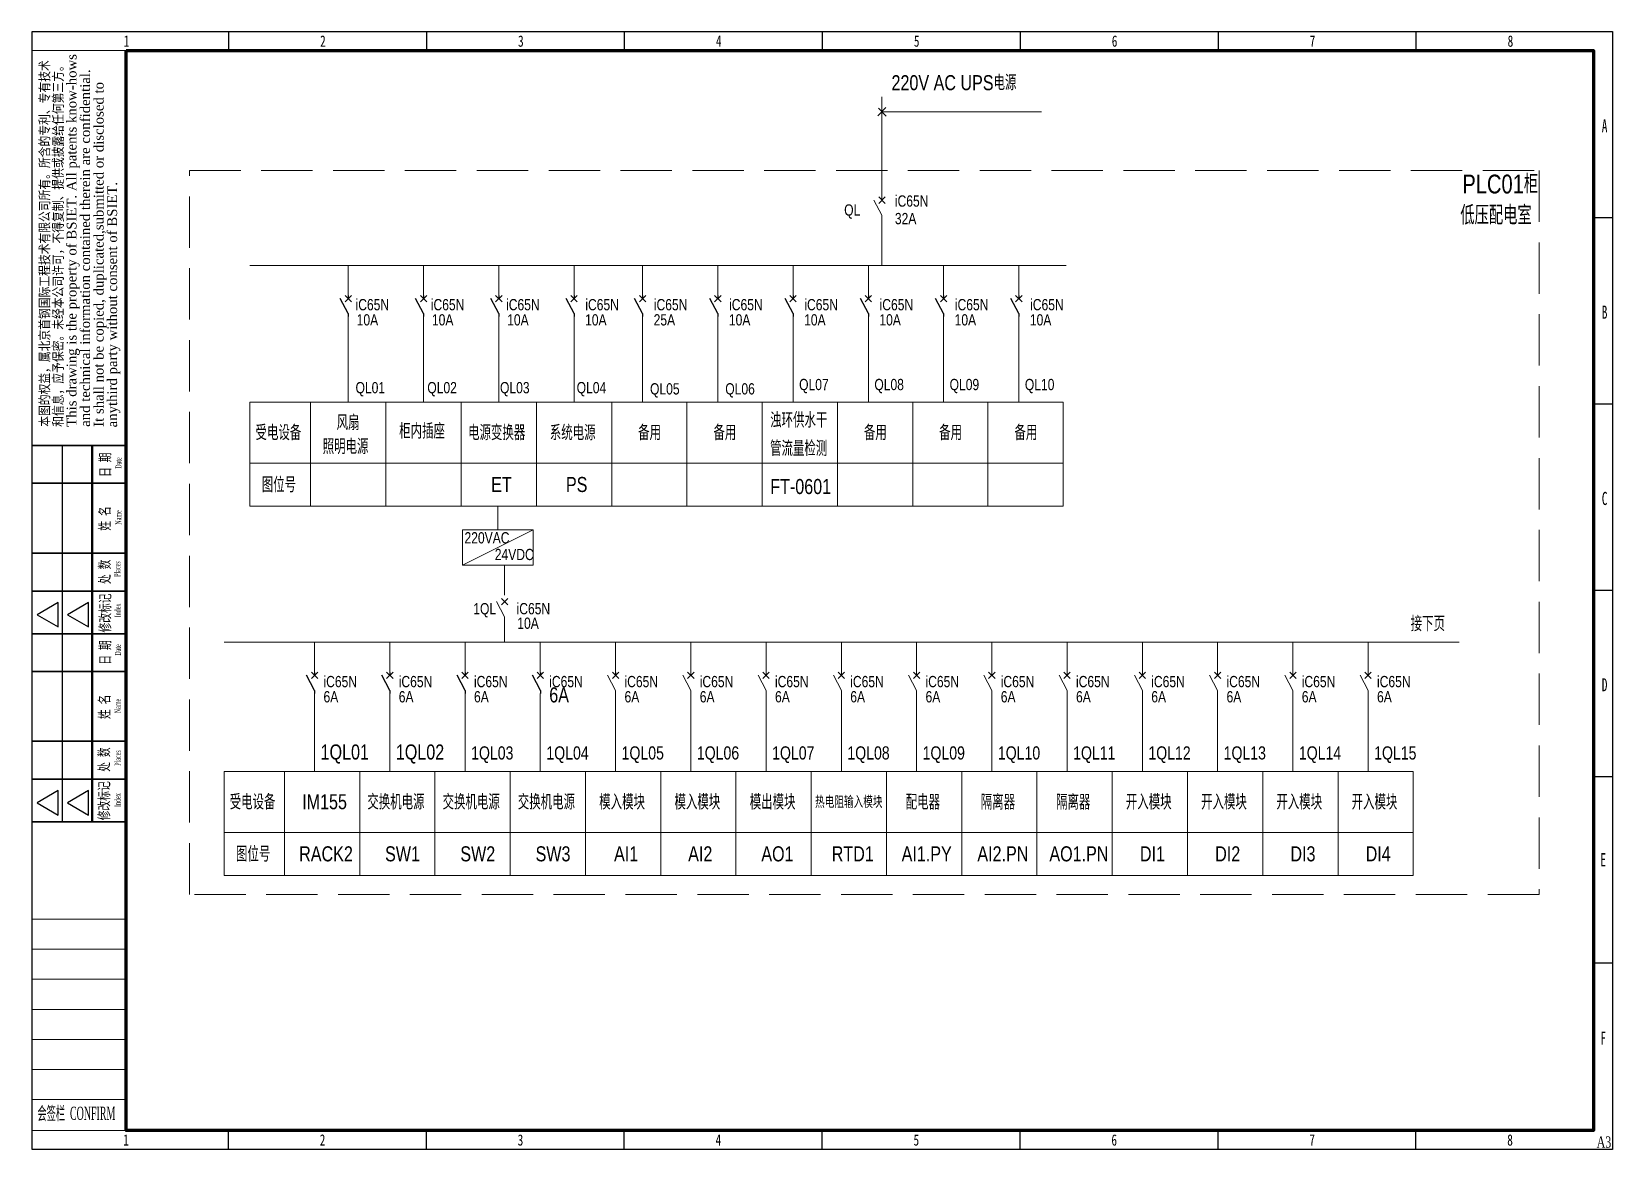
# Model space of a CAD drawing. Header units: millimetres. Extents: x -705761 to 1364679, y -410401 to 446404.
# Drawn here: x 761503 to 803515, y 100774 to 130474 of the extents above; entities that cross this region are included whole.
import ezdxf
from ezdxf.enums import TextEntityAlignment as Align

# ---------------------------------------------------------------- set-up
doc = ezdxf.new("R2010")
doc.units = ezdxf.units.MM
doc.linetypes.add('DGN Style 3', pattern=[19.095274, 13.639481, -5.455793])
for name, color, linetype in [('1', 7, 'Continuous'), ('TK', 7, 'Continuous'), ('模板-签名-公用', 3, 'Continuous')]:
    doc.layers.add(name, color=color, linetype=linetype)
for name, color, linetype, lineweight in [('图框', 7, 'Continuous', 13), ('层 2', 7, 'Continuous', 18), ('层 63', 7, 'Continuous', 18)]:
    doc.layers.add(name, color=color, linetype=linetype, lineweight=lineweight)
doc.styles.add('bsee', font='BSDI_XW.shx', dxfattribs={"width": 0.8, "bigfont": 'BSDI_HZ.shx'})
doc.styles.add('LZ-Roman', font='times.ttf')
doc.styles.add('Style-Times New Roman', font='times.ttf')
doc.styles.add('Style-仿宋_GB2312', font='')
doc.styles.add('宋体', font='', dxfattribs={"width": 0.7, "height": 2.5})
doc.styles.add('宋体_1', font='', dxfattribs={"width": 0.7, "height": 2.386364})
doc.styles.get('Style-仿宋_GB2312').set_extended_font_data('仿宋_GB2312')
doc.styles.get('宋体').set_extended_font_data('SimSun')
doc.styles.get('宋体_1').set_extended_font_data('SimSun')

msp = doc.modelspace()

# ---------------------------------------------------------------- texts
at = {"color": 7, "lineweight": 35, "style": 'bsee', "width": 0.8}
for s, p in [('220V AC UPS电源', (784357.08, 128917.67)), ('风扇', (769609.57, 119885.12)), ('受电设备', (767454.32, 119618.21)), ('电源变换器', (773103.12, 119618.21)), ('系统电源', (775275.71, 119616.63)), ('备用', (777623.43, 119618.21)), ('备用', (779623.43, 119618.21)), ('备用', (783623.43, 119618.21)), ('备用', (785623.43, 119618.21)), ('备用', (787623.43, 119618.21)), ('照明电源', (769239.97, 119247.69)), ('图位号', (767620.62, 118233.51)), ('ET', (773716.42, 118241.21)), ('PS', (775704.11, 118241.21)), ('接下页', (798155, 114541.71)), ('受电设备', (766768.15, 109804.56)), ('IM155', (768694.04, 109812.25)), ('图位号', (766934.45, 108419.87)), ('RACK2', (768614.04, 108427.56))]:
    msp.add_text(s, height=400, dxfattribs=at).set_placement(p)
at = {"color": 7, "linetype": 'Continuous', "lineweight": 35, "style": 'bsee', "width": 0.8}
msp.add_text('PLC01柜', height=500, dxfattribs=at).set_placement((799527.33, 126174.45))
msp.add_text('低压配电室', height=500, dxfattribs=at).set_placement((799472.45, 125597.78), align=Align.MIDDLE_LEFT)
at = {"color": 130, "linetype": 'Continuous', "lineweight": 35, "style": 'bsee', "width": 0.8}
for s, p in [('浊环供水干', (781131.55, 119950.3)), ('管流量检测', (781129.07, 119198.8)), ('FT-0601', (781134.04, 118187.37))]:
    msp.add_text(s, height=400, dxfattribs=at).set_placement(p)
at = {"color": 7, "linetype": 'Continuous', "lineweight": 35, "style": 'bsee', "width": 0.8}
msp.add_text('柜内插座', height=400, dxfattribs=at).set_placement((771271.98, 120059.23), align=Align.TOP_LEFT)
at = {"color": 3, "lineweight": 35, "style": 'bsee', "width": 0.8}
for s, p in [('模入模块', (776588.31, 109802.99)), ('配电器', (784734.45, 109801.41)), ('AI1', (776983.27, 108427.56)), ('AI1.PY', (784626.35, 108427.56))]:
    msp.add_text(s, height=400, dxfattribs=at).set_placement(p)
at = {"color": 130, "lineweight": 35, "style": 'bsee', "width": 0.8}
for s, p in [('隔离器', (786729.41, 109801.41)), ('AI2.PN', (786638.65, 108427.56))]:
    msp.add_text(s, height=400, dxfattribs=at).set_placement(p)
at = {"color": 211, "linetype": 'Continuous', "lineweight": 30, "style": 'bsee', "width": 0.8}
for s, p in [('开入模块', (790584.53, 109802.99)), ('开入模块', (792584.53, 109802.99)), ('开入模块', (794584.53, 109802.99)), ('开入模块', (796584.53, 109802.99)), ('DI1', (790958.65, 108427.56)), ('DI2', (792958.65, 108427.56)), ('DI3', (794958.65, 108427.56)), ('DI4', (796958.65, 108427.56))]:
    msp.add_text(s, height=400, dxfattribs=at).set_placement(p)
at = {"layer": '层 2', "color": 7, "lineweight": 35, "style": 'bsee', "width": 0.8}
for s, height, p in [('iC65N', 300, (784446.41, 125823.17)), ('QL', 300, (783098.97, 125585.07)), ('32A', 300, (784446.41, 125356.37)), ('iC65N', 300, (770112.74, 123069.17)), ('iC65N', 300, (772112.74, 123069.17)), ('iC65N', 300, (774112.74, 123069.17)), ('iC65N', 300, (776219.18, 123069.17)), ('iC65N', 300, (778040.44, 123069.17)), ('iC65N', 300, (780040.44, 123069.17)), ('iC65N', 300, (782040.44, 123069.17)), ('iC65N', 300, (784040.44, 123069.17)), ('iC65N', 300, (786040.44, 123069.17)), ('iC65N', 300, (788040.44, 123069.17)), ('10A', 300, (770142.57, 122665.97)), ('10A', 300, (772142.57, 122665.97)), ('10A', 300, (774142.57, 122665.97)), ('10A', 300, (776213.06, 122665.97)), ('25A', 300, (778034.87, 122665.97)), ('10A', 300, (780034.87, 122665.97)), ('10A', 300, (782034.32, 122665.97)), ('10A', 300, (784034.32, 122665.97)), ('10A', 300, (786034.32, 122665.97)), ('10A', 300, (788034.32, 122665.97)), ('QL01', 300, (770112.19, 120863.87)), ('QL02', 300, (772020.03, 120863.87)), ('QL03', 300, (773952.14, 120863.87)), ('QL04', 300, (775989.3, 120863.87)), ('QL05', 300, (777939.03, 120832.23)), ('QL06', 300, (779939.03, 120832.23)), ('QL07', 300, (781901.12, 120947.23)), ('QL08', 300, (783901.12, 120947.23)), ('QL09', 300, (785901.12, 120947.23)), ('QL10', 300, (787901.12, 120947.23)), ('220VAC', 300, (773008.33, 116874.57)), ('24VDC', 300, (773813.24, 116431.16)), ('1QL', 300, (773241.91, 114990.31)), ('iC65N', 300, (774392.5, 114991.68)), ('10A', 300, (774411.39, 114605.48)), ('iC65N', 300, (769259.9, 113053.97)), ('iC65N', 300, (771259.9, 113053.97)), ('iC65N', 300, (773259.9, 113053.97)), ('iC65N', 300, (775259.9, 113053.97)), ('6A', 400, (775260.8, 112650.87)), ('iC65N', 300, (777259.9, 113053.97)), ('iC65N', 300, (779259.9, 113053.97)), ('iC65N', 300, (781259.9, 113053.97)), ('iC65N', 300, (783259.9, 113053.97)), ('iC65N', 300, (785259.9, 113053.97)), ('iC65N', 300, (787259.9, 113053.97)), ('iC65N', 300, (789259.9, 113053.97)), ('iC65N', 300, (791259.9, 113053.97)), ('iC65N', 300, (793259.9, 113053.97)), ('iC65N', 300, (795259.9, 113053.97)), ('iC65N', 300, (797259.9, 113053.97)), ('6A', 300, (769260.8, 112650.87)), ('6A', 300, (771260.8, 112650.87)), ('6A', 300, (773260.8, 112650.87)), ('6A', 300, (777260.8, 112650.87)), ('6A', 300, (779260.8, 112650.87)), ('6A', 300, (781260.8, 112650.87)), ('6A', 300, (783260.8, 112650.87)), ('6A', 300, (785260.8, 112650.87)), ('6A', 300, (787260.8, 112650.87)), ('6A', 300, (789260.8, 112650.87)), ('6A', 300, (791260.8, 112650.87)), ('6A', 300, (793260.8, 112650.87)), ('6A', 300, (795260.8, 112650.87)), ('6A', 300, (797260.8, 112650.87))]:
    msp.add_text(s, height=height, dxfattribs=at).set_placement(p)
at = {"layer": '层 2', "color": 7, "linetype": 'Continuous', "lineweight": 35, "style": 'bsee', "width": 0.8}
for s, height, p in [('1QL01', 400, (769183.64, 111133.59)), ('1QL02', 400, (771183.64, 111133.59)), ('1QL03', 350, (773183.64, 111133.59)), ('1QL04', 350, (775183.64, 111133.59)), ('1QL05', 350, (777183.64, 111133.59)), ('1QL06', 350, (779183.64, 111133.59)), ('1QL07', 350, (781183.64, 111133.59)), ('1QL08', 350, (783183.64, 111133.59)), ('1QL09', 350, (785183.64, 111133.59)), ('1QL10', 350, (787183.64, 111133.59)), ('1QL11', 350, (789183.64, 111133.59)), ('1QL12', 350, (791183.64, 111133.59)), ('1QL13', 350, (793183.64, 111133.59)), ('1QL14', 350, (795183.64, 111133.59)), ('1QL15', 350, (797183.64, 111133.59))]:
    msp.add_text(s, height=height, dxfattribs=at).set_placement(p)
at = {"layer": '层 63', "color": 4, "lineweight": 35, "style": 'bsee', "width": 0.8}
for s, p in [('交换机电源', (770424.53, 109804.56)), ('交换机电源', (772424.53, 109804.56)), ('交换机电源', (774424.53, 109804.56)), ('模入模块', (778588.31, 109802.99)), ('SW1', (770897.12, 108427.56)), ('SW2', (772897.12, 108427.56)), ('SW3', (774897.12, 108427.56)), ('AI2', (778952.5, 108427.56))]:
    msp.add_text(s, height=400, rotation=0.000024, dxfattribs=at).set_placement(p)
at = {"layer": '层 63', "color": 31, "lineweight": 35, "style": 'bsee', "width": 0.8}
for s, p in [('模出模块', (780588.31, 109802.99)), ('隔离器', (788729.41, 109801.41)), ('AO1', (780897.12, 108427.56)), ('AO1.PN', (788552.5, 108427.56))]:
    msp.add_text(s, height=400, dxfattribs=at).set_placement(p)
at = {"layer": '层 63', "color": 40, "lineweight": 35, "style": 'bsee', "width": 0.8}
for s, height, p in [('热电阻输入模块', 320, (782325.25, 109844.56)), ('RTD1', 400, (782767.89, 108427.56))]:
    msp.add_text(s, height=height, dxfattribs=at).set_placement(p)

# ---------------------------------------------------------------- blocks, each defined once
blk = doc.blocks.new('BSIET_通用图框_A3_1')
at = {"layer": '图框', "color": 7, "linetype": 'Continuous', "lineweight": 25}
for p, q in [((-367.8, 297), (-367.8, 292)), ((-315.2, 297), (-315.2, 292)), ((-262.6, 297), (-262.6, 292)), ((-210, 297), (-210, 292)), ((-157.4, 297), (-157.4, 292)), ((-104.8, 297), (-104.8, 292)), ((-52.2, 297), (-52.2, 292)), ((0, 247.5), (-5, 247.5)), ((0, 198), (-5, 198)), ((-420, 187), (-395, 187)), ((-412, 187), (-412, 87)), ((0, 148.5), (-5, 148.5)), ((-413.03, 145.32), (-418.65, 142.07)), ((-413.03, 138.82), (-413.03, 145.32)), ((-404.96, 145.32), (-410.58, 142.07)), ((-404.96, 138.82), (-404.96, 145.32)), ((-418.65, 142.07), (-413.03, 138.82)), ((-410.58, 142.07), (-404.96, 138.82)), ((0, 99), (-5, 99)), ((-413.03, 95.32), (-418.65, 92.07)), ((-413.03, 88.82), (-413.03, 95.32)), ((-404.96, 95.32), (-410.58, 92.07)), ((-404.96, 88.82), (-404.96, 95.32)), ((-418.65, 92.07), (-413.03, 88.82)), ((-410.58, 92.07), (-404.96, 88.82)), ((0, 49.5), (-5, 49.5)), ((-367.8, 0), (-367.8, 5)), ((-315.2, 0), (-315.2, 5)), ((-262.6, 0), (-262.6, 5)), ((-210, 0), (-210, 5)), ((-157.4, 0), (-157.4, 5)), ((-104.8, 0), (-104.8, 5)), ((-52.2, 0), (-52.2, 5))]:
    blk.add_line(p, q, dxfattribs=at)
at = {"layer": '图框', "color": 7, "linetype": 'Continuous', "lineweight": 20}
for p, q in [((-420, 292), (-395, 292)), ((-420, 292), (-395, 292)), ((-420, 292), (-395, 292)), ((-420, 292), (-395, 292)), ((-420, 187), (-395, 187)), ((-420, 187), (-395, 187)), ((-420.12, 61.21), (-395.12, 61.21)), ((-420, 61.21), (-395, 61.21)), ((-420, 61.21), (-395, 61.21)), ((-420, 61.21), (-395, 61.21)), ((-420.02, 53.21), (-395.02, 53.21)), ((-420.02, 53.21), (-395.02, 53.21)), ((-420.02, 53.21), (-395.02, 53.21)), ((-420, 53.21), (-395, 53.21)), ((-420, 45.21), (-395, 45.21)), ((-420, 37.21), (-395, 37.21)), ((-420, 29.21), (-395, 29.21)), ((-420, 21.21), (-395, 21.21)), ((-420, 13.21), (-395, 13.21)), ((-420, 5), (-395, 5))]:
    blk.add_line(p, q, dxfattribs=at)
at = {"layer": '图框', "color": 7, "linetype": 'Continuous', "lineweight": 35}
for p, q in [((-395, 187), (-420, 187)), ((-395, 187), (-420, 187)), ((-394.92, 177), (-420, 177)), ((-394.92, 158.45), (-420, 158.45)), ((-395.06, 148.35), (-420, 148.35)), ((-395, 137), (-420, 137)), ((-395, 137), (-420, 137)), ((-394.92, 127), (-420, 127)), ((-394.92, 108.45), (-420, 108.45)), ((-395.06, 98.35), (-420, 98.35)), ((-395, 87), (-420, 87))]:
    blk.add_line(p, q, dxfattribs=at)
at = {"layer": '图框', "color": 7, "linetype": 'Continuous', "lineweight": 50}
blk.add_line((-404, 187), (-404, 87), dxfattribs=at)
at = {"layer": '图框', "lineweight": 25}
blk.add_lwpolyline([(-420, 297), (0, 297), (0, 0), (-420, 0)], close=True, dxfattribs=at)
at = {"layer": '图框', "lineweight": 100}
blk.add_lwpolyline([(-395, 292), (-5, 292), (-5, 5), (-395, 5)], close=True, dxfattribs=at)
at = {"layer": 'TK', "style": '宋体_1', "width": 0.7, "flags": 3}
for tag, p in [('LZCO_NGZBS-W50-H30-D10_T7', (-43.87, 279.75)), ('LZCO_NJN-W50-H30-D10_T7', (-42.73, 248.65))]:
    blk.add_attdef(tag, text='', height=3, dxfattribs=at).set_placement(p, align=Align.MIDDLE_CENTER)
at = {"layer": 'TK', "style": '宋体', "width": 0.7, "flags": 3}
for tag, p in [('LZHQ_N会签6_T6_H6', (-407.25, 57.08)), ('LZHQ_N会签5_T6_H6', (-407.25, 49.08)), ('LZHQ_N会签4_T6_H6', (-407.25, 41.08)), ('LZHQ_N会签3_T6_H6', (-407.25, 33.08)), ('LZHQ_N会签2_T6_H6', (-407.25, 25.08)), ('LZHQ_N会签1_T6_H6', (-407.25, 17.08))]:
    blk.add_attdef(tag, text='', height=2.5, dxfattribs=at).set_placement(p, align=Align.MIDDLE)
at = {"layer": '图框', "color": 7, "linetype": 'Continuous', "lineweight": 25}
for s, height, style, width, p in [('1', 3, 'Style-仿宋_GB2312', 0.733334, (-394.89, 294.49)), ('2', 3, 'Style-仿宋_GB2312', 0.733334, (-342.7, 294.49)), ('3', 3, 'Style-仿宋_GB2312', 0.733334, (-290.1, 294.49)), ('4', 3, 'Style-仿宋_GB2312', 0.733334, (-237.5, 294.49)), ('5', 3, 'Style-仿宋_GB2312', 0.733334, (-184.9, 294.49)), ('6', 3, 'Style-仿宋_GB2312', 0.733334, (-132.3, 294.49)), ('7', 3, 'Style-仿宋_GB2312', 0.733334, (-79.7, 294.49)), ('8', 3, 'Style-仿宋_GB2312', 0.733334, (-27.1, 294.49)), ('A', 3.5, 'Style-仿宋_GB2312', 0.628572, (-2.07, 271.95)), ('B', 3.5, 'Style-仿宋_GB2312', 0.628572, (-2.07, 222.45)), ('C', 3.5, 'Style-仿宋_GB2312', 0.628572, (-2.07, 172.95)), ('D', 3.5, 'Style-仿宋_GB2312', 0.628572, (-2.07, 123.45)), ('E', 3.5, 'Style-仿宋_GB2312', 0.628572, (-2.43, 76.97)), ('F', 3.5, 'Style-仿宋_GB2312', 0.628572, (-2.43, 29.56)), ('1', 3, 'Style-仿宋_GB2312', 0.733334, (-395, 2.5)), ('2', 3, 'Style-仿宋_GB2312', 0.733334, (-342.8, 2.5)), ('3', 3, 'Style-仿宋_GB2312', 0.733334, (-290.2, 2.5)), ('4', 3, 'Style-仿宋_GB2312', 0.733334, (-237.6, 2.5)), ('5', 3, 'Style-仿宋_GB2312', 0.733334, (-185, 2.5)), ('6', 3, 'Style-仿宋_GB2312', 0.733334, (-132.4, 2.5)), ('7', 3, 'Style-仿宋_GB2312', 0.733334, (-79.8, 2.5)), ('8', 3, 'Style-仿宋_GB2312', 0.733334, (-27.2, 2.5)), ('A3', 3, 'Style-Times New Roman', 0.7, (-2.23, 1.95))]:
    blk.add_text(s, height=height, dxfattribs=dict(at, style=style, width=width)).set_placement(p, align=Align.MIDDLE_CENTER)
at = {"layer": '图框', "color": 7, "linetype": 'Continuous', "lineweight": 20, "style": 'LZ-Roman'}
for s, p in [('This drawing is the property of BSIET. All patents know-hows', (-410.8, 192)), ('and technical information contained therein are confidential.', (-407.2, 192)), ('It shall not be copied, duplicated,submitted or disclosed to ', (-403.6, 192))]:
    blk.add_text(s, height=2.6, rotation=90, dxfattribs=at).set_placement(p, align=Align.TOP_LEFT)
at = {"layer": '图框', "color": 7, "linetype": 'Continuous', "lineweight": 20, "style": 'Style-仿宋_GB2312', "width": 0.807692}
blk.add_text('本图的权益，属北京首钢国际工程技术有限公司所有。所含的专利、专有技术', height=2.6, rotation=90, dxfattribs=at).set_placement((-418, 192), align=Align.TOP_LEFT)
at = {"layer": '图框', "color": 7, "linetype": 'Continuous'}
for s, height, style, width, p in [('和信息，应予保密。未经本公司许可，不得复制、提供或披露给任何第三方。', 2.6, 'Style-仿宋_GB2312', 0.807692, (-411.8, 192)), ('Name', 1.6, 'Style-Times New Roman', 0.55, (-396.29, 165.99)), ('Places', 1.6, 'Style-Times New Roman', 0.55, (-396.54, 152.12)), ('Index', 1.6, 'Style-Times New Roman', 0.55, (-396.43, 141.36)), ('Name', 1.6, 'Style-Times New Roman', 0.55, (-396.44, 115.88)), ('Places', 1.6, 'Style-Times New Roman', 0.55, (-396.43, 101.92)), ('Index', 1.6, 'Style-Times New Roman', 0.55, (-396.46, 90.97))]:
    blk.add_text(s, height=height, rotation=90, dxfattribs=dict(at, style=style, width=width)).set_placement(p)
at = {"layer": '图框', "color": 7, "linetype": 'Continuous', "style": 'LZ-Roman'}
blk.add_text('anythird party without consent of BSIET.', height=2.6, rotation=90, dxfattribs=at).set_placement((-397.4, 191.84))
at = {"layer": '图框', "color": 7, "linetype": 'Continuous', "lineweight": 20, "style": 'Style-仿宋_GB2312', "width": 0.678571}
for s, p in [('日 期', (-399.21, 178.68)), ('姓 名', (-399.32, 164.4)), ('处 数', (-399.32, 150.23)), ('修改标记', (-399.21, 137.34)), ('日 期', (-399.21, 128.79)), ('姓 名', (-399.38, 114.34)), ('处 数', (-399.49, 100.34)), ('修改标记', (-399.49, 87.45))]:
    blk.add_text(s, height=2.8, rotation=90, dxfattribs=at).set_placement(p)
at = {"layer": '图框', "color": 7, "linetype": 'Continuous', "lineweight": 25, "style": 'Style-Times New Roman', "width": 0.55}
for p in [(-396.24, 180.85), (-396.4, 131.18)]:
    blk.add_text('Date', height=1.6, rotation=90, dxfattribs=at).set_placement(p)
at = {"layer": '图框', "color": 7, "linetype": 'Continuous', "style": 'Style-Times New Roman', "width": 0.5}
blk.add_text('会签栏  CONFIRM', height=3.5, dxfattribs=at).set_placement((-418.59, 7.85))
at = {"layer": '模板-签名-公用', "style": '宋体', "width": 0.7, "flags": 3}
blk.add_attdef('LZFRAME', (-40.91, 2.06), '', height=3, dxfattribs=at)
at = {"layer": '模板-签名-公用', "style": '宋体', "width": 0.7}
blk.add_attdef('LZTQINS', text='', height=2, dxfattribs=at).set_placement((-5, 5), align=Align.MIDDLE)

# ---------------------------------------------------------------- linework, layer by layer
at = {"color": 0, "linetype": 'ByBlock', "lineweight": -2}
for p, q in [((769919.74, 122982.17), (769707.29, 123385.62)), ((769834.89, 123297.31), (770004.6, 123467.03)), ((769834.89, 123467.03), (770004.6, 123297.31)), ((769919.74, 123462.17), (769919.74, 123382.17)), ((771919.74, 122982.17), (771707.29, 123385.62)), ((771834.89, 123297.31), (772004.6, 123467.03)), ((771834.89, 123467.03), (772004.6, 123297.31)), ((771919.74, 123462.17), (771919.74, 123382.17)), ((773919.74, 122982.17), (773707.29, 123385.62)), ((773834.89, 123297.31), (774004.6, 123467.03)), ((773834.89, 123467.03), (774004.6, 123297.31)), ((773919.74, 123462.17), (773919.74, 123382.17)), ((775919.74, 122982.17), (775707.29, 123385.62)), ((775834.89, 123297.31), (776004.6, 123467.03)), ((775834.89, 123467.03), (776004.6, 123297.31)), ((775919.74, 123462.17), (775919.74, 123382.17)), ((777741, 122982.17), (777528.55, 123385.62)), ((777656.15, 123297.31), (777825.86, 123467.03)), ((777656.15, 123467.03), (777825.86, 123297.31)), ((777741, 123462.17), (777741, 123382.17)), ((779741, 122982.17), (779528.55, 123385.62)), ((779656.15, 123297.31), (779825.86, 123467.03)), ((779656.15, 123467.03), (779825.86, 123297.31)), ((779741, 123462.17), (779741, 123382.17)), ((781741, 122982.17), (781528.55, 123385.62)), ((781656.15, 123297.31), (781825.86, 123467.03)), ((781656.15, 123467.03), (781825.86, 123297.31)), ((781741, 123462.17), (781741, 123382.17)), ((783741, 122982.17), (783528.55, 123385.62)), ((783656.15, 123297.31), (783825.86, 123467.03)), ((783656.15, 123467.03), (783825.86, 123297.31)), ((783741, 123462.17), (783741, 123382.17)), ((785741, 122982.17), (785528.55, 123385.62)), ((785656.15, 123297.31), (785825.86, 123467.03)), ((785656.15, 123467.03), (785825.86, 123297.31)), ((785741, 123462.17), (785741, 123382.17)), ((787741, 122982.17), (787528.55, 123385.62)), ((787656.15, 123297.31), (787825.86, 123467.03)), ((787656.15, 123467.03), (787825.86, 123297.31)), ((787741, 123462.17), (787741, 123382.17)), ((769919.74, 122982.17), (769919.74, 122902.17)), ((771919.74, 122982.17), (771919.74, 122902.17)), ((773919.74, 122982.17), (773919.74, 122902.17)), ((775919.74, 122982.17), (775919.74, 122902.17)), ((777741, 122982.17), (777741, 122902.17)), ((779741, 122982.17), (779741, 122902.17)), ((781741, 122982.17), (781741, 122902.17)), ((783741, 122982.17), (783741, 122902.17)), ((785741, 122982.17), (785741, 122902.17)), ((787741, 122982.17), (787741, 122902.17)), ((768938.74, 113282.51), (769108.45, 113452.23)), ((768938.74, 113452.23), (769108.45, 113282.51)), ((769023.59, 113447.37), (769023.59, 113367.37)), ((770938.74, 113282.51), (771108.45, 113452.23)), ((770938.74, 113452.23), (771108.45, 113282.51)), ((771023.59, 113447.37), (771023.59, 113367.37)), ((772938.74, 113282.51), (773108.45, 113452.23)), ((772938.74, 113452.23), (773108.45, 113282.51)), ((773023.59, 113447.37), (773023.59, 113367.37)), ((774938.74, 113282.51), (775108.45, 113452.23)), ((774938.74, 113452.23), (775108.45, 113282.51)), ((775023.59, 113447.37), (775023.59, 113367.37)), ((776938.74, 113282.51), (777108.45, 113452.23)), ((776938.74, 113452.23), (777108.45, 113282.51)), ((777023.59, 113447.37), (777023.59, 113367.37)), ((769023.59, 112967.37), (768811.14, 113370.82)), ((771023.59, 112967.37), (770811.14, 113370.82)), ((773023.59, 112967.37), (772811.14, 113370.82)), ((775023.59, 112967.37), (774811.14, 113370.82)), ((769023.59, 112967.37), (769023.59, 112887.37)), ((771023.59, 112967.37), (771023.59, 112887.37)), ((773023.59, 112967.37), (773023.59, 112887.37)), ((775023.59, 112967.37), (775023.59, 112887.37))]:
    msp.add_line(p, q, dxfattribs=at)
at = {"layer": '1', "color": 7, "linetype": 'Continuous', "lineweight": 13, "ltscale": 100}
for p, q in [((773890.37, 117240.07), (773890.37, 117857.67)), ((774834.63, 117240.07), (772955.12, 116299.76)), ((774073.68, 115497.15), (774073.68, 115932.98))]:
    msp.add_line(p, q, dxfattribs=at)
msp.add_3dface([(772955.12, 117240.07), (774834.63, 117240.07), (774834.63, 116299.76), (772955.12, 116299.76)], dxfattribs=at)
at = {"layer": '层 2', "color": 7, "linetype": 'Continuous', "lineweight": 13, "ltscale": 2500}
for p, q in [((784102.68, 128741), (784102.68, 125995.86)), ((784102.68, 125595.86), (784102.68, 124262.08)), ((767299.38, 124262.08), (788997.2, 124262.08)), ((769919.49, 124262.08), (769919.49, 123462.08)), ((771919.49, 124262.08), (771919.49, 123462.08)), ((773919.49, 124262.08), (773919.49, 123462.08)), ((769919.49, 122902.08), (769919.49, 120632.38)), ((771919.49, 122902.08), (771919.49, 120632.38)), ((773919.49, 122902.08), (773919.49, 120632.38)), ((774073.68, 114926.88), (774073.05, 114247.26)), ((766623.27, 114247.26), (799440.35, 114247.26)), ((769023.27, 114247.19), (769023.27, 113447.19)), ((771023.27, 114247.19), (771023.27, 113447.19)), ((773023.27, 114247.19), (773023.27, 113447.19)), ((775023.27, 114247.19), (775023.27, 113447.19)), ((777023.27, 114247.19), (777023.27, 113447.19)), ((779023.27, 114247.19), (779023.27, 113447.19)), ((781023.27, 114247.19), (781023.27, 113447.19)), ((783023.27, 114247.19), (783023.27, 113447.19)), ((785023.27, 114247.19), (785023.27, 113447.19)), ((787023.27, 114247.19), (787023.27, 113447.19)), ((789023.27, 114247.19), (789023.27, 113447.19)), ((791023.27, 114247.19), (791023.27, 113447.19)), ((793023.27, 114247.19), (793023.27, 113447.19)), ((795023.27, 114247.19), (795023.27, 113447.19)), ((797023.27, 114247.19), (797023.27, 113447.19)), ((778938.74, 113282.51), (779108.45, 113452.23)), ((778938.74, 113452.23), (779108.45, 113282.51)), ((779023.59, 113447.37), (779023.59, 113367.37)), ((780938.74, 113282.51), (781108.45, 113452.23)), ((780938.74, 113452.23), (781108.45, 113282.51)), ((781023.59, 113447.37), (781023.59, 113367.37)), ((782938.74, 113282.51), (783108.45, 113452.23)), ((782938.74, 113452.23), (783108.45, 113282.51)), ((783023.59, 113447.37), (783023.59, 113367.37)), ((784938.74, 113282.51), (785108.45, 113452.23)), ((784938.74, 113452.23), (785108.45, 113282.51)), ((785023.59, 113447.37), (785023.59, 113367.37)), ((786938.74, 113282.51), (787108.45, 113452.23)), ((786938.74, 113452.23), (787108.45, 113282.51)), ((787023.59, 113447.37), (787023.59, 113367.37)), ((788938.74, 113282.51), (789108.45, 113452.23)), ((788938.74, 113452.23), (789108.45, 113282.51)), ((789023.59, 113447.37), (789023.59, 113367.37)), ((790938.74, 113282.51), (791108.45, 113452.23)), ((790938.74, 113452.23), (791108.45, 113282.51)), ((791023.59, 113447.37), (791023.59, 113367.37)), ((792938.74, 113282.51), (793108.45, 113452.23)), ((792938.74, 113452.23), (793108.45, 113282.51)), ((793023.59, 113447.37), (793023.59, 113367.37)), ((794938.74, 113282.51), (795108.45, 113452.23)), ((794938.74, 113452.23), (795108.45, 113282.51)), ((795023.59, 113447.37), (795023.59, 113367.37)), ((796938.74, 113282.51), (797108.45, 113452.23)), ((796938.74, 113452.23), (797108.45, 113282.51)), ((797023.59, 113447.37), (797023.59, 113367.37)), ((777023.59, 112967.37), (776811.14, 113370.82)), ((779023.59, 112967.37), (778811.14, 113370.82)), ((781023.59, 112967.37), (780811.14, 113370.82)), ((783023.59, 112967.37), (782811.14, 113370.82)), ((785023.59, 112967.37), (784811.14, 113370.82)), ((787023.59, 112967.37), (786811.14, 113370.82)), ((789023.59, 112967.37), (788811.14, 113370.82)), ((791023.59, 112967.37), (790811.14, 113370.82)), ((793023.59, 112967.37), (792811.14, 113370.82)), ((795023.59, 112967.37), (794811.14, 113370.82)), ((797023.59, 112967.37), (796811.14, 113370.82)), ((769023.27, 112887.19), (769023.27, 110818.74)), ((771023.27, 112887.19), (771023.27, 110818.74)), ((773023.27, 112887.19), (773023.27, 110818.74)), ((775023.27, 112887.19), (775023.27, 110818.74)), ((777023.27, 112887.19), (777023.27, 110818.74)), ((777023.59, 112967.37), (777023.59, 112887.37)), ((779023.27, 112887.19), (779023.27, 110818.74)), ((779023.59, 112967.37), (779023.59, 112887.37)), ((781023.27, 112887.19), (781023.27, 110818.74)), ((781023.59, 112967.37), (781023.59, 112887.37)), ((783023.27, 112887.19), (783023.27, 110818.74)), ((783023.59, 112967.37), (783023.59, 112887.37)), ((785023.27, 112887.19), (785023.27, 110818.74)), ((785023.59, 112967.37), (785023.59, 112887.37)), ((787023.27, 112887.19), (787023.27, 110818.74)), ((787023.59, 112967.37), (787023.59, 112887.37)), ((789023.27, 112887.19), (789023.27, 110818.74)), ((789023.59, 112967.37), (789023.59, 112887.37)), ((791023.27, 112887.19), (791023.27, 110818.74)), ((791023.59, 112967.37), (791023.59, 112887.37)), ((793023.27, 112887.19), (793023.27, 110818.74)), ((793023.59, 112967.37), (793023.59, 112887.37)), ((795023.27, 112887.19), (795023.27, 110818.74)), ((795023.59, 112967.37), (795023.59, 112887.37)), ((797023.27, 112887.19), (797023.27, 110818.74)), ((797023.59, 112967.37), (797023.59, 112887.37))]:
    msp.add_line(p, q, dxfattribs=at)
at = {"layer": '层 2', "color": 7, "linetype": 'Continuous', "lineweight": 13}
for p, q in [((783996.88, 128233.16), (784208.48, 128456.42)), ((784102.68, 128344.79), (788338.9, 128344.79)), ((784017.83, 125911), (784187.53, 126080.71)), ((784017.83, 126080.71), (784187.53, 125911)), ((784102.68, 125595.86), (783890.22, 125999.3)), ((774073.68, 114926.87), (773861.23, 115330.31)), ((773988.83, 115242.01), (774158.54, 115411.72)), ((773988.83, 115411.72), (774158.54, 115242.01))]:
    msp.add_line(p, q, dxfattribs=at)
at = {"layer": '层 2', "color": 7, "linetype": 'Continuous', "lineweight": 13, "ltscale": 100}
for p, q in [((784011.12, 128440.84), (784215.93, 128225.98)), ((775919.49, 122902.08), (775919.49, 120632.38)), ((777740.75, 122902.08), (777740.75, 120632.38)), ((779740.75, 122902.08), (779740.75, 120632.38)), ((781740.75, 122902.08), (781740.75, 120632.38)), ((783740.75, 122902.08), (783740.75, 120632.38)), ((785740.75, 122902.08), (785740.75, 120632.38)), ((787740.75, 122902.08), (787740.75, 120632.38)), ((767299.38, 120632.38), (788919.49, 120632.38)), ((767299.38, 120632.38), (767299.38, 117863)), ((768919.49, 120632.38), (768919.49, 117863)), ((770919.49, 120632.38), (770919.49, 117863)), ((772919.49, 120632.38), (772919.49, 117863)), ((774919.49, 120632.38), (774919.49, 117863)), ((776919.49, 120632.38), (776919.49, 117863)), ((776919.49, 120632.38), (776919.49, 117863)), ((778919.49, 120632.38), (778919.49, 117863)), ((780919.49, 120632.38), (780919.49, 117863)), ((782919.49, 120632.38), (782919.49, 117863)), ((784919.49, 120632.38), (784919.49, 117863)), ((786919.49, 120632.38), (786919.49, 117863)), ((788919.49, 120632.38), (788919.49, 117863)), ((767299.38, 119004.03), (788919.49, 119004.03)), ((767299.38, 117863), (788919.49, 117863)), ((774073.68, 116299.76), (774073.68, 115932.98)), ((766623.27, 110818.74), (798223.27, 110818.74)), ((766623.27, 110818.74), (766623.27, 108049.35)), ((768223.27, 110818.74), (768223.27, 108049.35)), ((770223.27, 110818.74), (770223.27, 108049.35)), ((772223.27, 110818.74), (772223.27, 108049.35)), ((774223.27, 110818.74), (774223.27, 108049.35)), ((776223.27, 110818.74), (776223.27, 108049.35)), ((778223.27, 110818.74), (778223.27, 108049.35)), ((780223.27, 110818.74), (780223.27, 108049.35)), ((782223.27, 110818.74), (782223.27, 108049.35)), ((784223.27, 110818.74), (784223.27, 108049.35)), ((786223.27, 110818.74), (786223.27, 108049.35)), ((788223.27, 110818.74), (788223.27, 108049.35)), ((790223.27, 110818.74), (790223.27, 108049.35)), ((792223.27, 110818.74), (792223.27, 108049.35)), ((794223.27, 110818.74), (794223.27, 108049.35)), ((796223.27, 110818.74), (796223.27, 108049.35)), ((798223.27, 110818.74), (798223.27, 108049.35)), ((766623.27, 109190.39), (798223.27, 109190.39)), ((766623.27, 108049.35), (798223.27, 108049.35))]:
    msp.add_line(p, q, dxfattribs=at)
at = {"layer": '层 2', "color": 7, "linetype": 'DGN Style 3', "lineweight": 0, "ltscale": 100}
for p, q in [((765697.67, 126781.94), (801565.07, 126781.94)), ((765697.67, 107546.68), (765697.67, 126781.94)), ((801565.07, 126781.94), (801565.07, 107546.68)), ((801565.07, 107546.68), (765697.67, 107546.68))]:
    msp.add_line(p, q, dxfattribs=at)
at = {"layer": '层 2', "color": 7, "linetype": 'Continuous', "lineweight": 0, "ltscale": 100}
for p, q in [((775919.49, 124262.08), (775919.49, 123462.08)), ((777740.75, 124262.08), (777740.75, 123462.08)), ((779740.75, 124262.08), (779740.75, 123462.08)), ((781740.75, 124262.08), (781740.75, 123462.08)), ((783740.75, 124262.08), (783740.75, 123462.08)), ((785740.75, 124262.08), (785740.75, 123462.08)), ((787740.75, 124262.08), (787740.75, 123462.08))]:
    msp.add_line(p, q, dxfattribs=at)
at = {"layer": '层 2', "color": 7, "linetype": 'Continuous', "lineweight": 13, "ltscale": 25, "const_width": 0.032, "flags": 128}
for points in [[(784102.68, 126166.13), (784102.68, 126001.52)], [(774073.68, 115497.14), (774073.68, 115332.53)]]:
    msp.add_lwpolyline(points, dxfattribs=at)

# ---------------------------------------------------------------- block references
at = {"layer": '图框', "color": 1, "lineweight": 15, "xscale": 100, "yscale": 100, "zscale": 100}
msp.add_blockref('BSIET_通用图框_A3_1', (803515.33, 100774.27), dxfattribs=at)

msp.set_redraw_order([(e.dxf.handle, doc.entitydb.next_handle()) for e in msp.query("TEXT MTEXT ATTDEF DIMENSION ARC_DIMENSION")])  # texts and dimensions are drawn at this point

doc.saveas('drawing.dxf')
